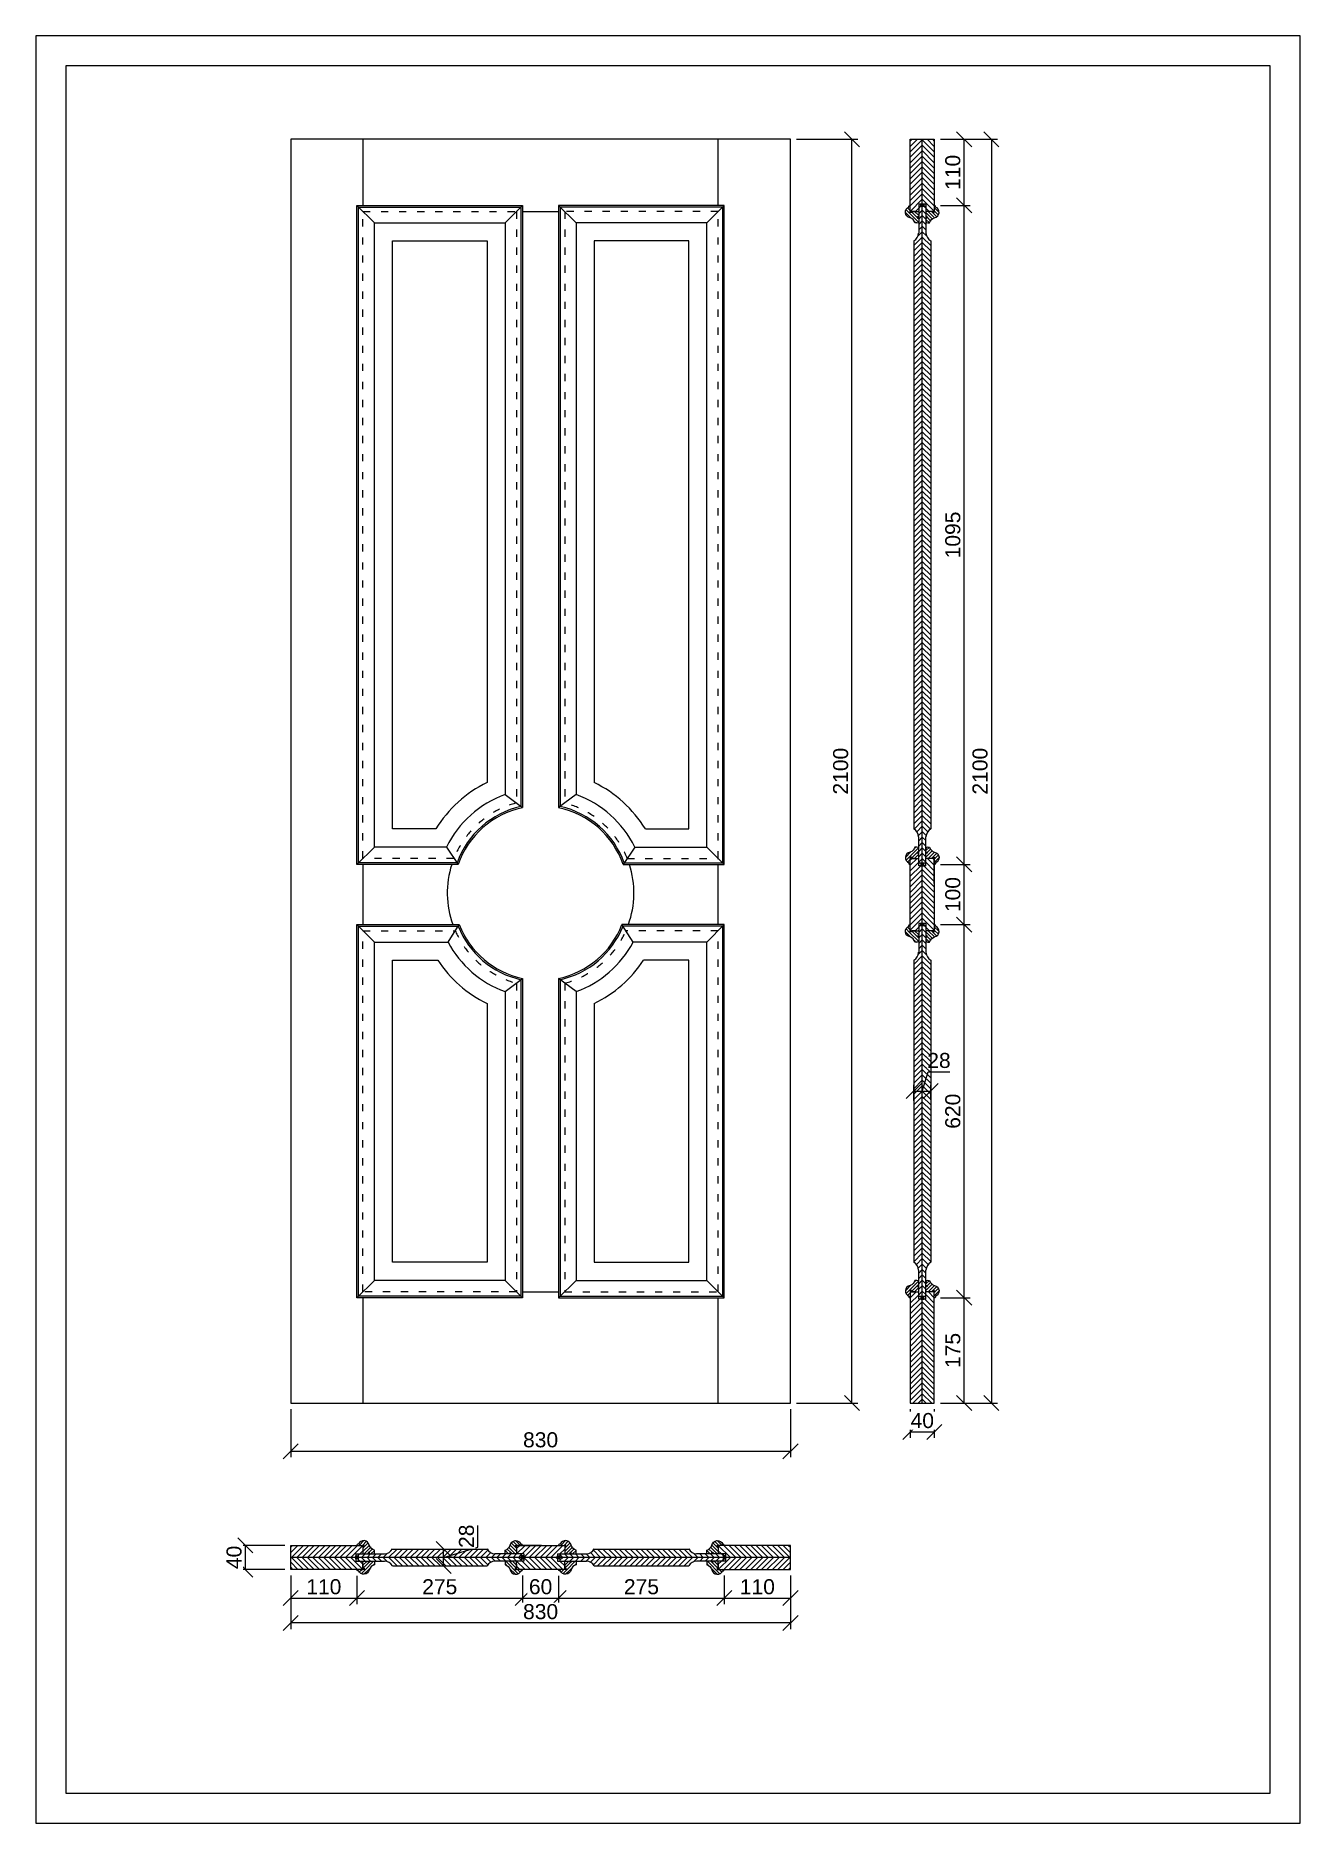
# Model space of a CAD drawing. Header units: millimetres. Extents: x 2167 to 4267, y 396 to 3366.
import ezdxf

# ---------------------------------------------------------------- set-up
doc = ezdxf.new("R2010")
doc.units = ezdxf.units.MM
doc.linetypes.add('ACAD_ISO03W100', pattern=[30, 12, -18])
for name, color, linetype, lineweight in [('图框', 7, 'Continuous', 13), ('填充', 8, 'Continuous', 5), ('标准家私', 4, 'Continuous', 20), ('标注', 2, 'Continuous', 9)]:
    doc.layers.add(name, color=color, linetype=linetype, lineweight=lineweight)
doc.styles.get("Standard").update_dxf_attribs({"font": 'arial.ttf'})
pattern_1 = [(45, (2590.883, 809.8117), (-4.49013, 4.49013), [])]
pattern_2 = [(45, (14039.9775, 3359.032), (-2.80633, 2.80633), [])]
pattern_3 = [(135, (-8363.2118, 3359.032), (2.80633, 2.80633), [])]
pattern_4 = [(135, (-8028.2118, 3359.032), (2.80633, 2.80633), [])]
pattern_5 = [(45, (14374.9775, 3359.032), (-2.80633, 2.80633), [])]
pattern_6 = [(315, (2590.883, 865.79), (-4.49013, -4.49013), [])]
pattern_7 = [(135, (3420.883, 809.8117), (4.49013, 4.49013), [])]
pattern_8 = [(225, (3420.883, 865.79), (4.49013, -4.49013), [])]
pattern_9 = [(315, (3611.834, 3194.239), (4.490128, 4.490128), [])]
pattern_10 = [(315, (6161.054, -8254.8556), (2.80633, 2.80633), [])]
pattern_11 = [(45, (6161.054, 13328.3337), (2.80633, -2.80633), [])]
pattern_12 = [(45, (6161.054, 12608.3337), (2.80633, -2.80633), [])]
pattern_13 = [(315, (6161.054, -9449.8556), (2.80633, 2.80633), [])]
pattern_14 = [(225, (3667.812, 3194.239), (-4.490128, 4.490128), [])]

# ---------------------------------------------------------------- blocks, each defined once
blk = doc.blocks.new('_Oblique')
at = {"color": 0, "linetype": 'ByBlock', "lineweight": -2}
blk.add_line((-0.5, -0.5), (0.5, 0.5), dxfattribs=at)

msp = doc.modelspace()

# ---------------------------------------------------------------- hatches: boundary and pattern name
at = {"layer": '填充'}
h = msp.add_hatch(dxfattribs=at)
h.set_pattern_fill('ANSI31', color=0, scale=2, angle=-90, style=0)
h.set_pattern_definition(pattern_14)
h.paths.add_polyline_path([(3619.8, 3074.2), (3619.8, 3084.2), (3619.8, 3194.2), (3639.8, 3194.2), (3639.8, 3086.2), (3637.3, 3086.2), (3633.8, 3086.2), (3633.8, 3074.2)])
h = msp.add_hatch(dxfattribs=at)
h.set_pattern_fill('ANSI31', color=0, scale=2, angle=-90, style=0)
h.set_pattern_definition(pattern_9)
h.paths.add_polyline_path([(3659.8, 3194.2), (3639.8, 3194.2), (3639.8, 3086.2), (3642.3, 3086.2), (3645.8, 3086.2), (3645.8, 3074.2), (3659.8, 3074.2), (3659.8, 3084.2)])
h = msp.add_hatch(dxfattribs=at)
h.set_pattern_fill('ANSI31', color=0, scale=1.25, angle=-90, style=0)
h.set_pattern_definition(pattern_10)
edge = h.paths.add_edge_path()
edge.add_line((3619.8, 3084.2), (3619.8, 3072.2))
edge.add_line((3619.8, 3072.2), (3621.8, 3072.2))
edge.add_line((3621.8, 3072.2), (3621.8, 3074.2))
edge.add_line((3621.8, 3074.2), (3633.8, 3074.2))
edge.add_line((3633.8, 3074.2), (3633.8, 3065.7))
edge.add_line((3633.8, 3065.7), (3631.8, 3065.7))
edge.add_line((3631.8, 3065.7), (3631.8, 3063.7))
edge.add_line((3631.8, 3063.7), (3633.8, 3063.7))
edge.add_line((3633.8, 3063.7), (3633.8, 3058.2))
edge.add_arc((3630.8, 3058.2), 3, -90, 0, ccw=False)
edge.add_line((3630.8, 3055.2), (3627.7, 3055.2))
edge.add_arc((3615.9, 3052.2), 12.1, 14.7506, 73.4089)
edge.add_arc((3621.2, 3072.9), 9.33, 111.5599, 259.2156, ccw=False)
edge.add_line((3617.7, 3081.6), (3617.7, 3083))
edge.add_arc((3619.4, 3082.5), 1.8, 96.6772, 162.9321, ccw=False)
edge.add_line((3619.2, 3084.2), (3619.8, 3084.2))
h = msp.add_hatch(dxfattribs=at)
h.set_pattern_fill('ANSI31', color=0, scale=2, angle=-90, style=0)
h.set_pattern_definition(pattern_14)
h.paths.add_polyline_path([(3625.8, 2048.2), (3625.8, 3025.2, 0.244963), (3633.8, 3038.2), (3633.8, 3082.2), (3639.8, 3082.2), (3639.8, 1991.2), (3637.3, 1991.2), (3633.8, 1991.2), (3633.8, 2035.2, 0.244963)])
h = msp.add_hatch(dxfattribs=at)
h.set_pattern_fill('ANSI31', color=0, scale=2, angle=-90, style=0)
h.set_pattern_definition(pattern_9)
h.paths.add_polyline_path([(3653.8, 3025.2, -0.282977), (3645.8, 3040.6), (3645.8, 3082.2), (3639.8, 3082.2), (3639.8, 1991.2), (3642.3, 1991.2), (3645.8, 1991.2), (3645.8, 2032.9, -0.282977), (3653.8, 2048.2)])
h = msp.add_hatch(dxfattribs=at)
h.set_pattern_fill('ANSI31', color=0, scale=1.25, angle=-90, style=0)
h.set_pattern_definition(pattern_10)
edge = h.paths.add_edge_path()
edge.add_line((3657.8, 3072.2), (3657.8, 3074.2))
edge.add_line((3657.8, 3074.2), (3645.8, 3074.2))
edge.add_line((3645.8, 3074.2), (3645.8, 3065.7))
edge.add_line((3645.8, 3065.7), (3647.8, 3065.7))
edge.add_line((3647.8, 3065.7), (3647.8, 3063.7))
edge.add_line((3647.8, 3063.7), (3645.8, 3063.7))
edge.add_line((3645.8, 3063.7), (3645.8, 3058.2))
edge.add_arc((3648.8, 3058.2), 3, 180, 270)
edge.add_line((3648.8, 3055.2), (3652, 3055.2))
edge.add_arc((3663.7, 3052.2), 12.1, 106.5911, 165.2494, ccw=False)
edge.add_arc((3658.5, 3072.9), 9.33, -79.2156, 68.4401)
edge.add_line((3661.9, 3081.6), (3661.9, 3083))
edge.add_arc((3660.2, 3082.5), 1.8, 17.0679, 83.3228)
edge.add_line((3660.4, 3084.2), (3659.8, 3084.2))
edge.add_line((3659.8, 3084.2), (3659.8, 3072.2))
edge.add_line((3659.8, 3072.2), (3657.8, 3072.2))
h = msp.add_hatch(dxfattribs=at)
h.set_pattern_fill('ANSI31', color=0, scale=1.25, angle=-90, style=0)
h.set_pattern_definition(pattern_11)
edge = h.paths.add_edge_path()
edge.add_line((3619.8, 1989.2), (3619.8, 2001.2))
edge.add_line((3619.8, 2001.2), (3621.8, 2001.2))
edge.add_line((3621.8, 2001.2), (3621.8, 1999.2))
edge.add_line((3621.8, 1999.2), (3633.8, 1999.2))
edge.add_line((3633.8, 1999.2), (3633.8, 2007.8))
edge.add_line((3633.8, 2007.8), (3631.8, 2007.8))
edge.add_line((3631.8, 2007.8), (3631.8, 2009.8))
edge.add_line((3631.8, 2009.8), (3633.8, 2009.8))
edge.add_line((3633.8, 2009.8), (3633.8, 2015.2))
edge.add_arc((3630.8, 2015.2), 3, 360, 450)
edge.add_line((3630.8, 2018.2), (3627.7, 2018.2))
edge.add_arc((3615.9, 2021.3), 12.1, 286.5911, 345.2494, ccw=False)
edge.add_arc((3621.2, 2000.5), 9.33, 100.7844, 248.4401)
edge.add_line((3617.7, 1991.9), (3617.7, 1990.5))
edge.add_arc((3619.4, 1991), 1.8, 197.0679, 263.3228)
edge.add_line((3619.2, 1989.2), (3619.8, 1989.2))
h = msp.add_hatch(dxfattribs=at)
h.set_pattern_fill('ANSI31', color=0, scale=2, angle=-90, style=0)
h.set_pattern_definition(pattern_14)
h.paths.add_polyline_path([(3619.8, 1879.2), (3619.8, 1889.2), (3619.8, 1999.2), (3633.8, 1999.2), (3633.8, 1987.2), (3639.8, 1987.2), (3639.8, 1891.2), (3637.3, 1891.2), (3633.8, 1891.2), (3633.8, 1879.2)])
h = msp.add_hatch(dxfattribs=at)
h.set_pattern_fill('ANSI31', color=0, scale=2, angle=-90, style=0)
h.set_pattern_definition(pattern_9)
h.paths.add_polyline_path([(3659.8, 1999.2), (3645.8, 1999.2), (3645.8, 1987.2), (3639.8, 1987.2), (3639.8, 1891.2), (3642.3, 1891.2), (3645.8, 1891.2), (3645.8, 1879.2), (3659.8, 1879.2), (3659.8, 1889.2)])
h = msp.add_hatch(dxfattribs=at)
h.set_pattern_fill('ANSI31', color=0, scale=1.25, angle=-90, style=0)
h.set_pattern_definition(pattern_11)
edge = h.paths.add_edge_path()
edge.add_line((3657.8, 2001.2), (3657.8, 1999.2))
edge.add_line((3657.8, 1999.2), (3645.8, 1999.2))
edge.add_line((3645.8, 1999.2), (3645.8, 2007.8))
edge.add_line((3645.8, 2007.8), (3647.8, 2007.8))
edge.add_line((3647.8, 2007.8), (3647.8, 2009.8))
edge.add_line((3647.8, 2009.8), (3645.8, 2009.8))
edge.add_line((3645.8, 2009.8), (3645.8, 2015.2))
edge.add_arc((3648.8, 2015.2), 3, 90, 180, ccw=False)
edge.add_line((3648.8, 2018.2), (3652, 2018.2))
edge.add_arc((3663.7, 2021.3), 12.1, 194.7506, 253.4089)
edge.add_arc((3658.5, 2000.5), 9.33, 291.5599, 439.2156, ccw=False)
edge.add_line((3661.9, 1991.9), (3661.9, 1990.5))
edge.add_arc((3660.2, 1991), 1.8, 276.6772, 342.9321, ccw=False)
edge.add_line((3660.4, 1989.2), (3659.8, 1989.2))
edge.add_line((3659.8, 1989.2), (3659.8, 2001.2))
edge.add_line((3659.8, 2001.2), (3657.8, 2001.2))
h = msp.add_hatch(dxfattribs=at)
h.set_pattern_fill('ANSI31', color=0, scale=1.25, angle=-90, style=0)
h.set_pattern_definition(pattern_13)
edge = h.paths.add_edge_path()
edge.add_line((3619.8, 1889.2), (3619.8, 1877.2))
edge.add_line((3619.8, 1877.2), (3621.8, 1877.2))
edge.add_line((3621.8, 1877.2), (3621.8, 1879.2))
edge.add_line((3621.8, 1879.2), (3633.8, 1879.2))
edge.add_line((3633.8, 1879.2), (3633.8, 1870.7))
edge.add_line((3633.8, 1870.7), (3631.8, 1870.7))
edge.add_line((3631.8, 1870.7), (3631.8, 1868.7))
edge.add_line((3631.8, 1868.7), (3633.8, 1868.7))
edge.add_line((3633.8, 1868.7), (3633.8, 1863.2))
edge.add_arc((3630.8, 1863.2), 3, -90, 0, ccw=False)
edge.add_line((3630.8, 1860.2), (3627.7, 1860.2))
edge.add_arc((3615.9, 1857.2), 12.1, 14.7506, 73.4089)
edge.add_arc((3621.2, 1877.9), 9.33, 111.5599, 259.2156, ccw=False)
edge.add_line((3617.7, 1886.6), (3617.7, 1888))
edge.add_arc((3619.4, 1887.5), 1.8, 96.6772, 162.9321, ccw=False)
edge.add_line((3619.2, 1889.2), (3619.8, 1889.2))
h = msp.add_hatch(dxfattribs=at)
h.set_pattern_fill('ANSI31', color=0, scale=1.25, angle=-90, style=0)
h.set_pattern_definition(pattern_13)
edge = h.paths.add_edge_path()
edge.add_line((3657.8, 1877.2), (3657.8, 1879.2))
edge.add_line((3657.8, 1879.2), (3645.8, 1879.2))
edge.add_line((3645.8, 1879.2), (3645.8, 1870.7))
edge.add_line((3645.8, 1870.7), (3647.8, 1870.7))
edge.add_line((3647.8, 1870.7), (3647.8, 1868.7))
edge.add_line((3647.8, 1868.7), (3645.8, 1868.7))
edge.add_line((3645.8, 1868.7), (3645.8, 1863.2))
edge.add_arc((3648.8, 1863.2), 3, 180, 270)
edge.add_line((3648.8, 1860.2), (3652, 1860.2))
edge.add_arc((3663.7, 1857.2), 12.1, 106.5911, 165.2494, ccw=False)
edge.add_arc((3658.5, 1877.9), 9.33, -79.2156, 68.4401)
edge.add_line((3661.9, 1886.6), (3661.9, 1888))
edge.add_arc((3660.2, 1887.5), 1.8, 17.0679, 83.3228)
edge.add_line((3660.4, 1889.2), (3659.8, 1889.2))
edge.add_line((3659.8, 1889.2), (3659.8, 1877.2))
edge.add_line((3659.8, 1877.2), (3657.8, 1877.2))
h = msp.add_hatch(dxfattribs=at)
h.set_pattern_fill('ANSI31', color=0, scale=1.25, angle=-90, style=0)
h.set_pattern_definition(pattern_12)
edge = h.paths.add_edge_path()
edge.add_line((3619.8, 1269.2), (3619.8, 1281.2))
edge.add_line((3619.8, 1281.2), (3621.8, 1281.2))
edge.add_line((3621.8, 1281.2), (3621.8, 1279.2))
edge.add_line((3621.8, 1279.2), (3633.8, 1279.2))
edge.add_line((3633.8, 1279.2), (3633.8, 1287.8))
edge.add_line((3633.8, 1287.8), (3631.8, 1287.8))
edge.add_line((3631.8, 1287.8), (3631.8, 1289.8))
edge.add_line((3631.8, 1289.8), (3633.8, 1289.8))
edge.add_line((3633.8, 1289.8), (3633.8, 1295.2))
edge.add_arc((3630.8, 1295.2), 3, 360, 450)
edge.add_line((3630.8, 1298.2), (3627.7, 1298.2))
edge.add_arc((3615.9, 1301.3), 12.1, 286.5911, 345.2494, ccw=False)
edge.add_arc((3621.2, 1280.5), 9.33, 100.7844, 248.4401)
edge.add_line((3617.7, 1271.9), (3617.7, 1270.5))
edge.add_arc((3619.4, 1271), 1.8, 197.0679, 263.3228)
edge.add_line((3619.2, 1269.2), (3619.8, 1269.2))
h = msp.add_hatch(dxfattribs=at)
h.set_pattern_fill('ANSI31', color=0, scale=1.25, angle=-90, style=0)
h.set_pattern_definition(pattern_12)
edge = h.paths.add_edge_path()
edge.add_line((3657.8, 1281.2), (3657.8, 1279.2))
edge.add_line((3657.8, 1279.2), (3645.8, 1279.2))
edge.add_line((3645.8, 1279.2), (3645.8, 1287.8))
edge.add_line((3645.8, 1287.8), (3647.8, 1287.8))
edge.add_line((3647.8, 1287.8), (3647.8, 1289.8))
edge.add_line((3647.8, 1289.8), (3645.8, 1289.8))
edge.add_line((3645.8, 1289.8), (3645.8, 1295.2))
edge.add_arc((3648.8, 1295.2), 3, 90, 180, ccw=False)
edge.add_line((3648.8, 1298.2), (3652, 1298.2))
edge.add_arc((3663.7, 1301.3), 12.1, 194.7506, 253.4089)
edge.add_arc((3658.5, 1280.5), 9.33, 291.5599, 439.2156, ccw=False)
edge.add_line((3661.9, 1271.9), (3661.9, 1270.5))
edge.add_arc((3660.2, 1271), 1.8, 276.6772, 342.9321, ccw=False)
edge.add_line((3660.4, 1269.2), (3659.8, 1269.2))
edge.add_line((3659.8, 1269.2), (3659.8, 1281.2))
edge.add_line((3659.8, 1281.2), (3657.8, 1281.2))
h = msp.add_hatch(dxfattribs=at)
h.set_pattern_fill('ANSI31', color=0, scale=1.25, style=0)
h.set_pattern_definition(pattern_2)
edge = h.paths.add_edge_path()
edge.add_line((2712.9, 855.8), (2710.9, 855.8))
edge.add_line((2710.9, 855.8), (2710.9, 843.8))
edge.add_line((2710.9, 843.8), (2719.5, 843.8))
edge.add_line((2719.5, 843.8), (2719.5, 845.8))
edge.add_line((2719.5, 845.8), (2721.5, 845.8))
edge.add_line((2721.5, 845.8), (2721.5, 843.8))
edge.add_line((2721.5, 843.8), (2726.9, 843.8))
edge.add_arc((2726.9, 846.8), 3, 270, 360)
edge.add_line((2729.9, 846.8), (2729.9, 850))
edge.add_arc((2733, 861.7), 12.1, 196.5911, 255.2494, ccw=False)
edge.add_arc((2712.2, 856.5), 9.33, 10.7844, 158.4401)
edge.add_line((2703.5, 859.9), (2702.1, 859.9))
edge.add_arc((2702.7, 858.2), 1.8, 107.0679, 173.3228)
edge.add_line((2700.9, 858.4), (2700.9, 857.8))
edge.add_line((2700.9, 857.8), (2712.9, 857.8))
edge.add_line((2712.9, 857.8), (2712.9, 855.8))
h = msp.add_hatch(dxfattribs=at)
h.set_pattern_fill('ANSI31', color=0, scale=1.25, style=0)
h.set_pattern_definition(pattern_3)
edge = h.paths.add_edge_path()
edge.add_line((2963.9, 855.8), (2965.9, 855.8))
edge.add_line((2965.9, 855.8), (2965.9, 843.8))
edge.add_line((2965.9, 843.8), (2957.3, 843.8))
edge.add_line((2957.3, 843.8), (2957.3, 845.8))
edge.add_line((2957.3, 845.8), (2955.3, 845.8))
edge.add_line((2955.3, 845.8), (2955.3, 843.8))
edge.add_line((2955.3, 843.8), (2949.9, 843.8))
edge.add_arc((2949.9, 846.8), 3, 180, 270, ccw=False)
edge.add_line((2946.9, 846.8), (2946.9, 850))
edge.add_arc((2943.8, 861.7), 12.1, 284.7506, 343.4089)
edge.add_arc((2964.6, 856.5), 9.33, 381.5599, 529.2156, ccw=False)
edge.add_line((2973.3, 859.9), (2974.6, 859.9))
edge.add_arc((2974.1, 858.2), 1.8, 366.6772, 432.9321, ccw=False)
edge.add_line((2975.9, 858.4), (2975.9, 857.8))
edge.add_line((2975.9, 857.8), (2963.9, 857.8))
edge.add_line((2963.9, 857.8), (2963.9, 855.8))
h = msp.add_hatch(dxfattribs=at)
h.set_pattern_fill('ANSI31', color=0, scale=1.25, style=0)
h.set_pattern_definition(pattern_5)
edge = h.paths.add_edge_path()
edge.add_line((3047.9, 855.8), (3045.9, 855.8))
edge.add_line((3045.9, 855.8), (3045.9, 843.8))
edge.add_line((3045.9, 843.8), (3054.5, 843.8))
edge.add_line((3054.5, 843.8), (3054.5, 845.8))
edge.add_line((3054.5, 845.8), (3056.5, 845.8))
edge.add_line((3056.5, 845.8), (3056.5, 843.8))
edge.add_line((3056.5, 843.8), (3061.9, 843.8))
edge.add_arc((3061.9, 846.8), 3, 270, 360)
edge.add_line((3064.9, 846.8), (3064.9, 850))
edge.add_arc((3068, 861.7), 12.1, 196.5911, 255.2494, ccw=False)
edge.add_arc((3047.2, 856.5), 9.33, 10.7844, 158.4401)
edge.add_line((3038.5, 859.9), (3037.1, 859.9))
edge.add_arc((3037.7, 858.2), 1.8, 107.0679, 173.3228)
edge.add_line((3035.9, 858.4), (3035.9, 857.8))
edge.add_line((3035.9, 857.8), (3047.9, 857.8))
edge.add_line((3047.9, 857.8), (3047.9, 855.8))
h = msp.add_hatch(dxfattribs=at)
h.set_pattern_fill('ANSI31', color=0, scale=1.25, style=0)
h.set_pattern_definition(pattern_4)
edge = h.paths.add_edge_path()
edge.add_line((3298.9, 855.8), (3300.9, 855.8))
edge.add_line((3300.9, 855.8), (3300.9, 843.8))
edge.add_line((3300.9, 843.8), (3292.3, 843.8))
edge.add_line((3292.3, 843.8), (3292.3, 845.8))
edge.add_line((3292.3, 845.8), (3290.3, 845.8))
edge.add_line((3290.3, 845.8), (3290.3, 843.8))
edge.add_line((3290.3, 843.8), (3284.9, 843.8))
edge.add_arc((3284.9, 846.8), 3, 180, 270, ccw=False)
edge.add_line((3281.9, 846.8), (3281.9, 850))
edge.add_arc((3278.8, 861.7), 12.1, 284.7506, 343.4089)
edge.add_arc((3299.6, 856.5), 9.33, 381.5599, 529.2156, ccw=False)
edge.add_line((3308.3, 859.9), (3309.6, 859.9))
edge.add_arc((3309.1, 858.2), 1.8, 366.6772, 432.9321, ccw=False)
edge.add_line((3310.9, 858.4), (3310.9, 857.8))
edge.add_line((3310.9, 857.8), (3298.9, 857.8))
edge.add_line((3298.9, 857.8), (3298.9, 855.8))
h = msp.add_hatch(dxfattribs=at)
h.set_pattern_fill('ANSI31', color=0, scale=2, style=0)
h.set_pattern_definition(pattern_1)
h.paths.add_polyline_path([(2590.9, 857.8), (2590.9, 837.8), (2698.9, 837.8), (2698.9, 840.3), (2698.9, 843.8), (2710.9, 843.8), (2710.9, 857.8), (2700.9, 857.8)])
h = msp.add_hatch(dxfattribs=at)
h.set_pattern_fill('ANSI31', color=0, scale=1.25, style=0)
h.set_pattern_definition(pattern_2)
edge = h.paths.add_edge_path()
edge.add_line((2700.9, 817.8), (2712.9, 817.8))
edge.add_line((2712.9, 817.8), (2712.9, 819.8))
edge.add_line((2712.9, 819.8), (2710.9, 819.8))
edge.add_line((2710.9, 819.8), (2710.9, 831.8))
edge.add_line((2710.9, 831.8), (2719.5, 831.8))
edge.add_line((2719.5, 831.8), (2719.5, 829.8))
edge.add_line((2719.5, 829.8), (2721.5, 829.8))
edge.add_line((2721.5, 829.8), (2721.5, 831.8))
edge.add_line((2721.5, 831.8), (2726.9, 831.8))
edge.add_arc((2726.9, 828.8), 3, 0, 90, ccw=False)
edge.add_line((2729.9, 828.8), (2729.9, 825.6))
edge.add_arc((2733, 813.9), 12.1, 104.7506, 163.4089)
edge.add_arc((2712.2, 819.1), 9.33, 201.5599, 349.2156, ccw=False)
edge.add_line((2703.5, 815.7), (2702.1, 815.7))
edge.add_arc((2702.7, 817.4), 1.8, 186.6772, 252.9321, ccw=False)
edge.add_line((2700.9, 817.2), (2700.9, 817.8))
h = msp.add_hatch(dxfattribs=at)
h.set_pattern_fill('ANSI31', color=0, scale=2, style=0)
h.set_pattern_definition(pattern_1)
h.paths.add_polyline_path([(3033.9, 837.8), (3033.9, 840.3), (3033.9, 843.8), (3045.9, 843.8), (3045.9, 857.8), (3035.9, 857.8), (2965.9, 857.8), (2965.9, 843.8), (2977.9, 843.8), (2977.9, 837.8)])
h = msp.add_hatch(dxfattribs=at)
h.set_pattern_fill('ANSI31', color=0, scale=2, style=0)
h.set_pattern_definition(pattern_7)
h.paths.add_polyline_path([(3037.9, 840.3), (3037.9, 843.8), (3081.9, 843.8, 0.244963), (3094.9, 851.8), (3251.9, 851.8, 0.244963), (3264.9, 843.8), (3308.9, 843.8), (3308.9, 837.8), (3037.9, 837.8)])
h = msp.add_hatch(dxfattribs=at)
h.set_pattern_fill('ANSI31', color=0, scale=2, style=0)
h.set_pattern_definition(pattern_8)
h.paths.add_polyline_path([(3037.9, 835.3), (3037.9, 831.8), (3081.9, 831.8, -0.244963), (3094.9, 823.8), (3251.9, 823.8, -0.244963), (3264.9, 831.8), (3308.9, 831.8), (3308.9, 837.8), (3037.9, 837.8)])
h = msp.add_hatch(dxfattribs=at)
h.set_pattern_fill('ANSI31', color=0, scale=1.25, style=0)
h.set_pattern_definition(pattern_4)
edge = h.paths.add_edge_path()
edge.add_line((3310.9, 817.8), (3298.9, 817.8))
edge.add_line((3298.9, 817.8), (3298.9, 819.8))
edge.add_line((3298.9, 819.8), (3300.9, 819.8))
edge.add_line((3300.9, 819.8), (3300.9, 831.8))
edge.add_line((3300.9, 831.8), (3292.3, 831.8))
edge.add_line((3292.3, 831.8), (3292.3, 829.8))
edge.add_line((3292.3, 829.8), (3290.3, 829.8))
edge.add_line((3290.3, 829.8), (3290.3, 831.8))
edge.add_line((3290.3, 831.8), (3284.9, 831.8))
edge.add_arc((3284.9, 828.8), 3, 450, 540)
edge.add_line((3281.9, 828.8), (3281.9, 825.6))
edge.add_arc((3278.8, 813.9), 12.1, 376.5911, 435.2494, ccw=False)
edge.add_arc((3299.6, 819.1), 9.33, 190.7844, 338.4401)
edge.add_line((3308.3, 815.7), (3309.6, 815.7))
edge.add_arc((3309.1, 817.4), 1.8, 287.0679, 353.3228)
edge.add_line((3310.9, 817.2), (3310.9, 817.8))
h = msp.add_hatch(dxfattribs=at)
h.set_pattern_fill('ANSI31', color=0, scale=2, style=0)
h.set_pattern_definition(pattern_7)
h.paths.add_polyline_path([(3300.9, 857.8), (3310.9, 857.8), (3420.9, 857.8), (3420.9, 837.8), (3312.9, 837.8), (3312.9, 840.3), (3312.9, 843.8), (3300.9, 843.8)])
at = {"layer": '标准家私'}
for points in [[(3642.3, 3082.2), (3642.3, 3086.2), (3637.3, 3086.2), (3637.3, 3082.2)], [(3642.3, 1991.2), (3642.3, 1987.2), (3637.3, 1987.2), (3637.3, 1991.2)], [(3642.3, 1887.2), (3642.3, 1891.2), (3637.3, 1891.2), (3637.3, 1887.2)], [(3642.3, 1271.2), (3642.3, 1267.2), (3637.3, 1267.2), (3637.3, 1271.2)], [(2702.9, 840.3), (2698.9, 840.3), (2698.9, 835.3), (2702.9, 835.3)], [(2973.9, 840.3), (2977.9, 840.3), (2977.9, 835.3), (2973.9, 835.3)], [(3037.9, 840.3), (3033.9, 840.3), (3033.9, 835.3), (3037.9, 835.3)], [(3308.9, 840.3), (3312.9, 840.3), (3312.9, 835.3), (3308.9, 835.3)]]:
    msp.add_hatch(color=0, dxfattribs=at).paths.add_polyline_path(points)

# ---------------------------------------------------------------- linework, layer by layer
at = {"layer": '填充', "color": 0}
for p, q in [((2710.9, 3194.2), (2710.9, 3084.2)), ((3300.9, 3084.2), (3300.9, 3194.2)), ((2729.9, 3055.2), (2700.9, 3084.2)), ((2703.5, 1991.9), (2703.5, 3081.6)), ((2703.5, 3081.6), (2973.3, 3081.6)), ((2946.9, 3055.2), (2975.9, 3084.2)), ((2973.3, 3081.6), (2973.3, 2085.7)), ((2975.9, 3074.2), (3035.9, 3074.2)), ((3064.9, 3055.2), (3035.9, 3084.2)), ((3308.3, 3081.6), (3038.5, 3081.6)), ((3038.5, 3081.6), (3038.5, 2085.7)), ((3281.9, 3055.2), (3310.9, 3084.2)), ((3308.3, 1991.9), (3308.3, 3081.6)), ((2946.9, 2105.4), (2975.9, 2083.6)), ((3064.9, 2105.4), (3035.9, 2083.6)), ((2729.9, 2018.2), (2700.9, 1989.2)), ((2867, 1991.9), (2703.5, 1991.9)), ((2849.6, 2018.2), (2868.9, 1989.2)), ((3162.2, 2018.2), (3142.9, 1989.2)), ((3144.7, 1991.9), (3308.3, 1991.9)), ((3281.9, 2018.2), (3310.9, 1989.2)), ((2710.9, 1989.2), (2710.9, 1889.2)), ((3300.9, 1889.2), (3300.9, 1989.2)), ((2729.9, 1860.2), (2700.9, 1889.2)), ((2703.5, 1271.9), (2703.5, 1886.6)), ((2703.5, 1886.6), (2868.9, 1886.6)), ((2852.2, 1860.2), (2870.7, 1889.2)), ((3159.6, 1860.2), (3141, 1889.2)), ((3308.3, 1886.6), (3142.8, 1886.6)), ((3281.9, 1860.2), (3310.9, 1889.2)), ((3308.3, 1271.9), (3308.3, 1886.6)), ((2946.9, 1778), (2975.9, 1799.9)), ((2973.3, 1797.8), (2973.3, 1271.9)), ((3064.9, 1778), (3035.9, 1799.9)), ((3038.5, 1797.8), (3038.5, 1271.9)), ((2729.9, 1298.2), (2700.9, 1269.2)), ((2975.9, 1269.2), (2946.9, 1298.2)), ((2975.9, 1279.2), (3035.9, 1279.2)), ((3035.9, 1269.2), (3064.9, 1298.2)), ((3281.9, 1298.2), (3310.9, 1269.2)), ((2973.3, 1271.9), (2703.5, 1271.9)), ((2710.9, 1269.2), (2710.9, 1094.2)), ((3038.5, 1271.9), (3308.3, 1271.9)), ((3300.9, 1094.2), (3300.9, 1269.2))]:
    msp.add_line(p, q, dxfattribs=at)
for radius, start, end in [(147.6, 102.7696, 160.1493), (147.6, 19.8507, 77.2304), (155, 162.1545, 199.7983), (155, 340.2017, 17.8455), (147.6, 201.9278, 257.2304), (147.6, 282.7696, 338.0722)]:
    msp.add_arc((3005.9, 1941.7), radius, start, end, dxfattribs=at)
at = {"layer": '标准家私', "color": 0}
for p, q in [((3420.9, 3194.2), (2590.9, 3194.2)), ((2590.9, 3194.2), (2590.9, 1094.2)), ((3420.9, 1094.2), (3420.9, 3194.2)), ((3619.8, 3074.2), (3619.8, 3194.2)), ((3619.8, 3194.2), (3659.8, 3194.2)), ((3639.8, 3086.2), (3639.8, 3194.2)), ((3659.8, 3194.2), (3659.8, 3074.2)), ((3659.8, 3115.9), (3659.8, 3081.2)), ((2700.9, 1989.2), (2700.9, 3084.2)), ((2700.9, 3084.2), (2975.9, 3084.2)), ((2975.9, 3084.2), (2975.9, 2083.6)), ((3310.9, 3084.2), (3035.9, 3084.2)), ((3035.9, 3084.2), (3035.9, 2083.6)), ((3310.9, 1989.2), (3310.9, 3084.2)), ((3619.8, 3074.2), (3628.8, 3074.2)), ((3619.8, 3074.2), (3628.8, 3074.2)), ((3619.8, 3074.2), (3628.8, 3074.2)), ((3619.8, 3074.2), (3633.8, 3074.2)), ((3628.8, 3074.2), (3621.8, 3074.2)), ((3621.8, 3074.2), (3628.8, 3074.2)), ((3621.8, 3074.2), (3628.8, 3074.2)), ((3645.8, 3086.2), (3633.8, 3086.2)), ((3633.8, 3086.2), (3633.8, 3038.2)), ((3645.8, 3082.2), (3633.8, 3082.2)), ((3639.8, 1991.2), (3639.8, 3082.2)), ((3645.8, 3086.2), (3645.8, 3038.2)), ((3659.8, 3074.2), (3645.8, 3074.2)), ((3659.8, 3074.2), (3645.8, 3074.2)), ((3645.8, 3074.2), (3645.8, 3058.2)), ((3659.8, 3084.2), (3659.8, 3074.2)), ((2729.9, 2018.2), (2729.9, 3055.2)), ((2729.9, 3055.2), (2946.9, 3055.2)), ((2946.9, 3055.2), (2946.9, 2105.4)), ((3281.9, 3055.2), (3064.9, 3055.2)), ((3064.9, 3055.2), (3064.9, 2105.4)), ((3281.9, 2018.2), (3281.9, 3055.2)), ((2759.9, 2048.2), (2759.9, 3025.2)), ((2759.9, 3025.2), (2916.9, 3025.2)), ((2916.9, 3025.2), (2916.9, 2125.3)), ((3251.9, 3025.2), (3094.9, 3025.2)), ((3094.9, 3025.2), (3094.9, 2125.3)), ((3251.9, 2048.2), (3251.9, 3025.2)), ((3625.8, 3025.2), (3625.8, 2048.2)), ((3653.8, 3025.2), (3653.8, 2048.2)), ((2831.9, 2048.2), (2759.9, 2048.2)), ((3179.9, 2048.2), (3251.9, 2048.2)), ((3633.8, 1987.2), (3633.8, 2035.2)), ((3645.8, 1987.2), (3645.8, 2035.2)), ((2849.6, 2018.2), (2729.9, 2018.2)), ((3162.2, 2018.2), (3281.9, 2018.2)), ((3619.8, 1999.2), (3628.8, 1999.2)), ((3619.8, 1999.2), (3628.8, 1999.2)), ((3619.8, 1999.2), (3628.8, 1999.2)), ((3619.8, 1999.2), (3633.8, 1999.2)), ((3619.8, 1879.2), (3619.8, 1999.2)), ((3628.8, 1999.2), (3621.8, 1999.2)), ((3621.8, 1999.2), (3628.8, 1999.2)), ((3621.8, 1999.2), (3628.8, 1999.2)), ((3645.8, 1991.2), (3633.8, 1991.2)), ((3645.8, 1999.2), (3645.8, 2015.2)), ((3659.8, 1999.2), (3645.8, 1999.2)), ((3659.8, 1999.2), (3645.8, 1999.2)), ((3659.8, 1989.2), (3659.8, 1999.2)), ((3659.8, 1999.2), (3659.8, 1879.2)), ((3659.8, 1957.6), (3659.8, 1992.2)), ((2868.9, 1989.2), (2700.9, 1989.2)), ((3142.9, 1989.2), (3310.9, 1989.2)), ((3645.8, 1987.2), (3633.8, 1987.2)), ((3639.8, 1891.2), (3639.8, 1987.2)), ((3659.8, 1960.9), (3659.8, 1886.2)), ((2700.9, 1269.2), (2700.9, 1889.2)), ((2700.9, 1889.2), (2870.7, 1889.2)), ((3310.9, 1889.2), (3141, 1889.2)), ((3310.9, 1269.2), (3310.9, 1889.2)), ((3619.8, 1879.2), (3628.8, 1879.2)), ((3619.8, 1879.2), (3628.8, 1879.2)), ((3619.8, 1879.2), (3628.8, 1879.2)), ((3619.8, 1879.2), (3633.8, 1879.2)), ((3628.8, 1879.2), (3621.8, 1879.2)), ((3621.8, 1879.2), (3628.8, 1879.2)), ((3621.8, 1879.2), (3628.8, 1879.2)), ((3645.8, 1891.2), (3633.8, 1891.2)), ((3633.8, 1891.2), (3633.8, 1843.2)), ((3645.8, 1887.2), (3633.8, 1887.2)), ((3645.8, 1891.2), (3645.8, 1843.2)), ((3659.8, 1879.2), (3645.8, 1879.2)), ((3659.8, 1879.2), (3645.8, 1879.2)), ((3645.8, 1879.2), (3645.8, 1863.2)), ((3659.8, 1889.2), (3659.8, 1879.2)), ((2729.9, 1298.2), (2729.9, 1860.2)), ((2729.9, 1860.2), (2852.2, 1860.2)), ((3281.9, 1860.2), (3159.6, 1860.2)), ((3281.9, 1298.2), (3281.9, 1860.2)), ((2759.9, 1328.2), (2759.9, 1830.2)), ((2759.9, 1830.2), (2835.1, 1830.2)), ((3251.9, 1830.2), (3176.7, 1830.2)), ((3251.9, 1328.2), (3251.9, 1830.2)), ((3625.8, 1830.2), (3625.8, 1328.2)), ((2975.9, 1799.9), (2975.9, 1269.2)), ((3035.9, 1799.9), (3035.9, 1269.2)), ((2916.9, 1758.2), (2916.9, 1328.2)), ((2946.9, 1778), (2946.9, 1298.2)), ((3064.9, 1778), (3064.9, 1298.2)), ((3094.9, 1758.2), (3094.9, 1328.2)), ((2916.9, 1328.2), (2759.9, 1328.2)), ((3094.9, 1328.2), (3251.9, 1328.2)), ((3633.8, 1267.2), (3633.8, 1315.2)), ((3645.8, 1267.2), (3645.8, 1315.2)), ((2946.9, 1298.2), (2729.9, 1298.2)), ((3064.9, 1298.2), (3281.9, 1298.2)), ((3619.8, 1279.2), (3628.8, 1279.2)), ((3619.8, 1279.2), (3628.8, 1279.2)), ((3619.8, 1279.2), (3628.8, 1279.2)), ((3619.8, 1279.2), (3633.8, 1279.2)), ((3628.8, 1279.2), (3621.8, 1279.2)), ((3621.8, 1279.2), (3628.8, 1279.2)), ((3621.8, 1279.2), (3628.8, 1279.2)), ((3645.8, 1279.2), (3645.8, 1295.2)), ((3659.8, 1279.2), (3645.8, 1279.2)), ((3659.8, 1279.2), (3645.8, 1279.2)), ((3659.8, 1269.2), (3659.8, 1279.2)), ((2975.9, 1269.2), (2700.9, 1269.2)), ((3035.9, 1269.2), (3310.9, 1269.2)), ((3645.8, 1271.2), (3633.8, 1271.2)), ((3645.8, 1267.2), (3633.8, 1267.2)), ((3659.8, 1237.6), (3659.8, 1272.2)), ((2590.9, 1094.2), (3420.9, 1094.2)), ((2590.9, 857.8), (2710.9, 857.8)), ((2590.9, 817.8), (2590.9, 857.8)), ((2698.9, 837.8), (2590.9, 837.8)), ((2669.2, 857.8), (2703.9, 857.8)), ((2698.9, 843.8), (2698.9, 831.8)), ((2698.9, 843.8), (2746.9, 843.8)), ((2698.9, 831.8), (2746.9, 831.8)), ((2700.9, 857.8), (2710.9, 857.8)), ((2702.9, 843.8), (2702.9, 831.8)), ((2710.9, 857.8), (2710.9, 843.8)), ((2710.9, 857.8), (2710.9, 843.8)), ((2710.9, 843.8), (2726.9, 843.8)), ((2710.9, 817.8), (2710.9, 831.8)), ((2977.9, 843.8), (2929.9, 843.8)), ((2977.9, 831.8), (2929.9, 831.8)), ((2965.9, 843.8), (2949.9, 843.8)), ((2965.9, 857.8), (2965.9, 843.8)), ((2975.9, 857.8), (2965.9, 857.8)), ((2965.9, 857.8), (2965.9, 843.8)), ((2965.9, 857.8), (3045.9, 857.8)), ((2965.9, 817.8), (2965.9, 831.8)), ((3007.5, 857.8), (2972.9, 857.8)), ((2973.9, 843.8), (2973.9, 831.8)), ((2977.9, 843.8), (2977.9, 831.8)), ((3033.9, 837.8), (2977.9, 837.8)), ((3004.2, 857.8), (3038.9, 857.8)), ((3033.9, 843.8), (3033.9, 831.8)), ((3033.9, 843.8), (3081.9, 843.8)), ((3033.9, 831.8), (3081.9, 831.8)), ((3035.9, 857.8), (3045.9, 857.8)), ((3037.9, 843.8), (3037.9, 831.8)), ((3308.9, 837.8), (3037.9, 837.8)), ((3045.9, 857.8), (3045.9, 843.8)), ((3045.9, 857.8), (3045.9, 843.8)), ((3045.9, 843.8), (3061.9, 843.8)), ((3045.9, 817.8), (3045.9, 831.8)), ((3094.9, 851.8), (3251.9, 851.8)), ((3312.9, 843.8), (3264.9, 843.8)), ((3312.9, 831.8), (3264.9, 831.8)), ((3300.9, 843.8), (3284.9, 843.8)), ((3420.9, 857.8), (3300.9, 857.8)), ((3300.9, 857.8), (3300.9, 843.8)), ((3310.9, 857.8), (3300.9, 857.8)), ((3300.9, 857.8), (3300.9, 843.8)), ((3300.9, 817.8), (3300.9, 831.8)), ((3342.5, 857.8), (3307.9, 857.8)), ((3308.9, 843.8), (3308.9, 831.8)), ((3312.9, 843.8), (3312.9, 831.8)), ((3420.9, 837.8), (3312.9, 837.8)), ((3420.9, 817.8), (3420.9, 857.8)), ((2710.9, 826.8), (2710.9, 819.8)), ((2710.9, 819.8), (2710.9, 826.8)), ((2710.9, 817.8), (2710.9, 826.8)), ((2710.9, 817.8), (2710.9, 826.8)), ((2710.9, 817.8), (2710.9, 826.8)), ((2710.9, 819.8), (2710.9, 826.8)), ((2759.9, 823.8), (2916.9, 823.8)), ((2965.9, 826.8), (2965.9, 819.8)), ((2965.9, 819.8), (2965.9, 826.8)), ((2965.9, 817.8), (2965.9, 826.8)), ((2965.9, 817.8), (2965.9, 826.8)), ((2965.9, 817.8), (2965.9, 826.8)), ((2965.9, 819.8), (2965.9, 826.8)), ((3045.9, 826.8), (3045.9, 819.8)), ((3045.9, 819.8), (3045.9, 826.8)), ((3045.9, 817.8), (3045.9, 826.8)), ((3045.9, 817.8), (3045.9, 826.8)), ((3045.9, 817.8), (3045.9, 826.8)), ((3045.9, 819.8), (3045.9, 826.8)), ((3094.9, 823.8), (3251.9, 823.8)), ((3300.9, 826.8), (3300.9, 819.8)), ((3300.9, 819.8), (3300.9, 826.8)), ((3300.9, 817.8), (3300.9, 826.8)), ((3300.9, 817.8), (3300.9, 826.8)), ((3300.9, 817.8), (3300.9, 826.8)), ((3300.9, 819.8), (3300.9, 826.8))]:
    msp.add_line(p, q, dxfattribs=at)
at = {"layer": '标准家私', "color": 0, "linetype": 'ACAD_ISO03W100'}
for p, q in [((2710.9, 1999.2), (2710.9, 3074.2)), ((2710.9, 3074.2), (2965.9, 3074.2)), ((2965.9, 3074.2), (2965.9, 2091.5)), ((3300.9, 3074.2), (3045.9, 3074.2)), ((3045.9, 3074.2), (3045.9, 2091.5)), ((3300.9, 1999.2), (3300.9, 3074.2)), ((2861.9, 1999.2), (2710.9, 1999.2)), ((3149.8, 1999.2), (3300.9, 1999.2)), ((2710.9, 1279.2), (2710.9, 1879.2)), ((2710.9, 1879.2), (2864, 1879.2)), ((3300.9, 1879.2), (3147.7, 1879.2)), ((3300.9, 1279.2), (3300.9, 1879.2)), ((2965.9, 1792), (2965.9, 1279.2)), ((3045.9, 1792), (3045.9, 1279.2)), ((2965.9, 1279.2), (2710.9, 1279.2)), ((3045.9, 1279.2), (3300.9, 1279.2))]:
    msp.add_line(p, q, dxfattribs=at)
at = {"layer": '标准家私', "color": 0}
for points in [[(3630.8, 3055.2), (3627.7, 3055.2, 0.261685), (3619.4, 3063.8, -0.751202), (3617.7, 3081.6), (3617.7, 3083, -0.297424), (3619.2, 3084.2), (3619.8, 3084.2)], [(3648.8, 3055.2), (3652, 3055.2, -0.261685), (3660.2, 3063.8, 0.751202), (3661.9, 3081.6), (3661.9, 3083, 0.297424), (3660.4, 3084.2), (3659.8, 3084.2)], [(3630.8, 2018.2), (3627.7, 2018.2, -0.261685), (3619.4, 2009.7, 0.751202), (3617.7, 1991.9), (3617.7, 1990.5, 0.297424), (3619.2, 1989.2), (3619.8, 1989.2)], [(3648.8, 2018.2), (3652, 2018.2, 0.261685), (3660.2, 2009.7, -0.751202), (3661.9, 1991.9), (3661.9, 1990.5, -0.297424), (3660.4, 1989.2), (3659.8, 1989.2)], [(3630.8, 1860.2), (3627.7, 1860.2, 0.261685), (3619.4, 1868.8, -0.751202), (3617.7, 1886.6), (3617.7, 1888, -0.297424), (3619.2, 1889.2), (3619.8, 1889.2)], [(3648.8, 1860.2), (3652, 1860.2, -0.261685), (3660.2, 1868.8, 0.751202), (3661.9, 1886.6), (3661.9, 1888, 0.297424), (3660.4, 1889.2), (3659.8, 1889.2)], [(3630.8, 1298.2), (3627.7, 1298.2, -0.261685), (3619.4, 1289.7, 0.751202), (3617.7, 1271.9), (3617.7, 1270.5, 0.297424), (3619.2, 1269.2), (3619.8, 1269.2)], [(3648.8, 1298.2), (3652, 1298.2, 0.261685), (3660.2, 1289.7, -0.751202), (3661.9, 1271.9), (3661.9, 1270.5, -0.297424), (3660.4, 1269.2), (3659.8, 1269.2)], [(2729.9, 843.8), (2729.9, 850, -0.261685), (2721.4, 858.2, 0.751202), (2703.5, 859.9), (2702.1, 859.9, 0.297424), (2700.9, 858.4), (2700.9, 857.8)], [(2946.9, 843.8), (2946.9, 850, 0.261685), (2955.4, 858.2, -0.751202), (2973.3, 859.9), (2974.6, 859.9, -0.297424), (2975.9, 858.4), (2975.9, 857.8)], [(3064.9, 843.8), (3064.9, 850, -0.261685), (3056.4, 858.2, 0.751202), (3038.5, 859.9), (3037.1, 859.9, 0.297424), (3035.9, 858.4), (3035.9, 857.8)], [(3281.9, 843.8), (3281.9, 850, 0.261685), (3290.4, 858.2, -0.751202), (3308.3, 859.9), (3309.6, 859.9, -0.297424), (3310.9, 858.4), (3310.9, 857.8)], [(2729.9, 831.8), (2729.9, 825.6, 0.261685), (2721.4, 817.4, -0.751202), (2703.5, 815.7), (2702.1, 815.7, -0.297424), (2700.9, 817.2), (2700.9, 817.8)], [(3281.9, 831.8), (3281.9, 825.6, -0.261685), (3290.4, 817.4, 0.751202), (3308.3, 815.7), (3309.6, 815.7, 0.297424), (3310.9, 817.2), (3310.9, 817.8)]]:
    msp.add_lwpolyline(points, format="xyb", dxfattribs=at)
for points in [[(3621.8, 3074.2), (3621.8, 3072.2), (3619.8, 3072.2), (3619.8, 3074.2)], [(3657.8, 3074.2), (3657.8, 3072.2), (3659.8, 3072.2), (3659.8, 3074.2)], [(3621.8, 1999.2), (3621.8, 2001.2), (3619.8, 2001.2), (3619.8, 1999.2)], [(3657.8, 1999.2), (3657.8, 2001.2), (3659.8, 2001.2), (3659.8, 1999.2)], [(3621.8, 1879.2), (3621.8, 1877.2), (3619.8, 1877.2), (3619.8, 1879.2)], [(3657.8, 1879.2), (3657.8, 1877.2), (3659.8, 1877.2), (3659.8, 1879.2)], [(3621.8, 1279.2), (3621.8, 1281.2), (3619.8, 1281.2), (3619.8, 1279.2)], [(3657.8, 1279.2), (3657.8, 1281.2), (3659.8, 1281.2), (3659.8, 1279.2)], [(2710.9, 855.8), (2712.9, 855.8), (2712.9, 857.8), (2710.9, 857.8)], [(2965.9, 855.8), (2963.9, 855.8), (2963.9, 857.8), (2965.9, 857.8)], [(3045.9, 855.8), (3047.9, 855.8), (3047.9, 857.8), (3045.9, 857.8)], [(3300.9, 855.8), (3298.9, 855.8), (3298.9, 857.8), (3300.9, 857.8)], [(2710.9, 819.8), (2712.9, 819.8), (2712.9, 817.8), (2710.9, 817.8)], [(2965.9, 819.8), (2963.9, 819.8), (2963.9, 817.8), (2965.9, 817.8)], [(3045.9, 819.8), (3047.9, 819.8), (3047.9, 817.8), (3045.9, 817.8)], [(3300.9, 819.8), (3298.9, 819.8), (3298.9, 817.8), (3300.9, 817.8)]]:
    msp.add_lwpolyline(points, dxfattribs=at)
for points in [[(3633.8, 3065.7), (3633.8, 3063.7), (3631.8, 3063.7), (3631.8, 3065.7)], [(3642.3, 3086.2), (3642.3, 3082.2), (3637.3, 3082.2), (3637.3, 3086.2)], [(3645.8, 3065.7), (3645.8, 3063.7), (3647.8, 3063.7), (3647.8, 3065.7)], [(3633.8, 2007.8), (3633.8, 2009.8), (3631.8, 2009.8), (3631.8, 2007.8)], [(3642.3, 1987.2), (3642.3, 1991.2), (3637.3, 1991.2), (3637.3, 1987.2)], [(3645.8, 2007.8), (3645.8, 2009.8), (3647.8, 2009.8), (3647.8, 2007.8)], [(3642.3, 1891.2), (3642.3, 1887.2), (3637.3, 1887.2), (3637.3, 1891.2)], [(3633.8, 1870.7), (3633.8, 1868.7), (3631.8, 1868.7), (3631.8, 1870.7)], [(3645.8, 1870.7), (3645.8, 1868.7), (3647.8, 1868.7), (3647.8, 1870.7)], [(3633.8, 1287.8), (3633.8, 1289.8), (3631.8, 1289.8), (3631.8, 1287.8)], [(3645.8, 1287.8), (3645.8, 1289.8), (3647.8, 1289.8), (3647.8, 1287.8)], [(3642.3, 1267.2), (3642.3, 1271.2), (3637.3, 1271.2), (3637.3, 1267.2)], [(2698.9, 840.3), (2702.9, 840.3), (2702.9, 835.3), (2698.9, 835.3)], [(2719.5, 843.8), (2721.5, 843.8), (2721.5, 845.8), (2719.5, 845.8)], [(2719.5, 831.8), (2721.5, 831.8), (2721.5, 829.8), (2719.5, 829.8)], [(2957.3, 843.8), (2955.3, 843.8), (2955.3, 845.8), (2957.3, 845.8)], [(2957.3, 831.8), (2955.3, 831.8), (2955.3, 829.8), (2957.3, 829.8)], [(2977.9, 840.3), (2973.9, 840.3), (2973.9, 835.3), (2977.9, 835.3)], [(3033.9, 840.3), (3037.9, 840.3), (3037.9, 835.3), (3033.9, 835.3)], [(3054.5, 843.8), (3056.5, 843.8), (3056.5, 845.8), (3054.5, 845.8)], [(3054.5, 831.8), (3056.5, 831.8), (3056.5, 829.8), (3054.5, 829.8)], [(3292.3, 843.8), (3290.3, 843.8), (3290.3, 845.8), (3292.3, 845.8)], [(3292.3, 831.8), (3290.3, 831.8), (3290.3, 829.8), (3292.3, 829.8)], [(3312.9, 840.3), (3308.9, 840.3), (3308.9, 835.3), (3312.9, 835.3)]]:
    msp.add_lwpolyline(points, close=True, dxfattribs=at)
for centre, radius, start, end in [((3617.3, 3039.4), 16.5, 300.8708, 355.928), ((3630.8, 3058.2), 3, 270, 0), ((3648.8, 3058.2), 3, 180, 270), ((3662.3, 3039.4), 16.5, 184.072, 239.1292), ((3005.9, 1941.7), 204, 115.8664, 148.5295), ((3005.9, 1941.7), 204, 31.4705, 64.1336), ((3005.9, 1941.7), 174, 109.8209, 153.9181), ((3005.9, 1941.7), 145, 101.9405, 160.8777), ((3005.9, 1941.7), 145, 19.1223, 78.0595), ((3005.9, 1941.7), 174, 26.0819, 70.1791), ((3617.3, 2034.1), 16.5, 4.072, 59.1292), ((3662.3, 2034.1), 16.5, 120.8708, 175.928), ((3630.8, 2015.2), 3, 0, 90), ((3648.8, 2015.2), 3, 90, 180), ((3005.9, 1941.7), 145, 201.2273, 258.0595), ((3005.9, 1941.7), 145, 281.9405, 338.7727), ((3005.9, 1941.7), 174, 207.9299, 250.1791), ((3005.9, 1941.7), 174, 289.8209, 332.0701), ((3617.3, 1844.4), 16.5, 300.8708, 355.928), ((3630.8, 1863.2), 3, 270, 0), ((3648.8, 1863.2), 3, 180, 270), ((3662.3, 1844.4), 16.5, 184.072, 239.1292), ((3005.9, 1941.7), 204, 213.1319, 244.1336), ((3005.9, 1941.7), 204, 295.8664, 326.8681), ((3617.3, 1314.1), 16.5, 4.072, 59.1292), ((3662.3, 1314.1), 16.5, 120.8708, 175.928), ((3630.8, 1295.2), 3, 0, 90), ((3648.8, 1295.2), 3, 90, 180), ((2745.7, 860.3), 16.5, 274.072, 329.1292), ((2745.7, 815.3), 16.5, 30.8708, 85.928), ((2931.1, 860.3), 16.5, 210.8708, 265.928), ((2931.1, 815.3), 16.5, 94.072, 149.1292), ((3080.7, 860.3), 16.5, 274.072, 329.1292), ((3080.7, 815.3), 16.5, 30.8708, 85.928), ((3266.1, 860.3), 16.5, 210.8708, 265.928), ((3266.1, 815.3), 16.5, 94.072, 149.1292)]:
    msp.add_arc(centre, radius, start, end, dxfattribs=at)
at = {"layer": '标准家私', "color": 0, "linetype": 'ACAD_ISO03W100'}
for start, end in [(104.9552, 158.2247), (21.7753, 75.0448), (203.78, 255.0448), (284.9552, 336.22)]:
    msp.add_arc((3005.9, 1941.7), 155, start, end, dxfattribs=at)
at = {"layer": '标注', "color": 0}
for p, q in [((3430.9, 3194.2), (3533, 3194.2)), ((3523, 1094.2), (3523, 3194.2)), ((3669.8, 3194.2), (3719.4, 3194.2)), ((3669.8, 3194.2), (3764.6, 3194.2)), ((3709.4, 3084.2), (3709.4, 3194.2)), ((3754.6, 3194.2), (3754.6, 1094.2)), ((3669.8, 3084.2), (3719.4, 3084.2)), ((3669.8, 3084.2), (3719.4, 3084.2)), ((3709.4, 1989.2), (3709.4, 3084.2)), ((3669.8, 1989.2), (3719.4, 1989.2)), ((3669.8, 1989.2), (3719.4, 1989.2)), ((3709.4, 1889.2), (3709.4, 1989.2)), ((3669.8, 1889.2), (3719.4, 1889.2)), ((3669.8, 1889.2), (3719.4, 1889.2)), ((3709.4, 1269.2), (3709.4, 1889.2)), ((3639.8, 1612.8), (3649.4, 1644.6)), ((3649.4, 1644.6), (3685.6, 1644.6)), ((3625.8, 1596.6), (3625.8, 1622.8)), ((3625.8, 1612.8), (3653.8, 1612.8)), ((3653.8, 1598.1), (3653.8, 1622.8)), ((3669.8, 1269.2), (3719.4, 1269.2)), ((3669.8, 1269.2), (3719.4, 1269.2)), ((3709.4, 1094.2), (3709.4, 1269.2)), ((2590.9, 1084.2), (2590.9, 1004.3)), ((3420.9, 1084.2), (3420.9, 1004.3)), ((3430.9, 1094.2), (3533, 1094.2)), ((3619.8, 1084.2), (3619.8, 1036.3)), ((3659.8, 1084.2), (3659.8, 1036.3)), ((3619.8, 1046.3), (3659.8, 1046.3)), ((2590.9, 1014.3), (3420.9, 1014.3)), ((2901.6, 854.9), (2901.6, 891.1)), ((2580.9, 857.8), (2505.7, 857.8)), ((2515.7, 817.8), (2515.7, 857.8)), ((2823.3, 851.8), (2854.7, 851.8)), ((2844.7, 837.8), (2901.6, 854.9)), ((2844.7, 823.8), (2844.7, 851.8)), ((2580.9, 817.8), (2505.7, 817.8)), ((2590.9, 807.8), (2590.9, 760.2)), ((2590.9, 807.8), (2590.9, 718.9)), ((2700.9, 807.5), (2700.9, 760.2)), ((2700.9, 807.5), (2700.9, 760.2)), ((2827.5, 823.8), (2854.7, 823.8)), ((2975.9, 807.8), (2975.9, 760.2)), ((2975.9, 807.8), (2975.9, 760.2)), ((3035.9, 807.5), (3035.9, 760.2)), ((3310.9, 807.8), (3310.9, 760.2)), ((3310.9, 807.8), (3310.9, 760.2)), ((3420.9, 807.8), (3420.9, 760.2)), ((3420.9, 807.8), (3420.9, 718.9)), ((2590.9, 770.2), (2700.9, 770.2)), ((2700.9, 770.2), (2975.9, 770.2)), ((2975.9, 770.2), (3035.9, 770.2)), ((3310.9, 770.2), (3420.9, 770.2)), ((3420.9, 728.9), (2590.9, 728.9))]:
    msp.add_line(p, q, dxfattribs=at)

# ---------------------------------------------------------------- block references
at = {"layer": '标注', "color": 0, "xscale": 25, "yscale": 25, "zscale": 25}
for p, rotation in [((3523, 3194.2), 90), ((3709.4, 3194.2), 90), ((3754.6, 3194.2), 90), ((3709.4, 3084.2), 90), ((3709.4, 3084.2), 270), ((3709.4, 1989.2), 90), ((3709.4, 1889.2), 90), ((3709.4, 1889.2), 270), ((3625.8, 1612.8), 180), ((3709.4, 1269.2), 90), ((3709.4, 1269.2), 270), ((3523, 1094.2), 270), ((3709.4, 1094.2), 270), ((3754.6, 1094.2), 270), ((3619.8, 1046.3), 180), ((2590.9, 1014.3), 180), ((2515.7, 857.8), 90), ((2515.7, 817.8), 270), ((2590.9, 770.2), 180), ((2975.9, 770.2), 180), ((3310.9, 770.2), 180), ((2590.9, 728.9), 180)]:
    msp.add_blockref('_Oblique', p, dxfattribs=dict(at, rotation=rotation))
for p in [(3659.8, 1046.3), (3420.9, 1014.3), (2700.9, 770.2), (2975.9, 770.2), (3035.9, 770.2), (3310.9, 770.2), (3420.9, 770.2), (3420.9, 728.9)]:
    msp.add_blockref('_Oblique', p, dxfattribs=at)

# ---------------------------------------------------------------- next in the draw order: texts
at = {"layer": '标注', "color": 0, "char_height": 25, "attachment_point": 5, "rotation": 90, "bg_fill": 3, "box_fill_scale": 1.1, "bg_fill_color": 256, "bg_fill_true_color": 13158600, "bg_fill_transparency": 0}
for s, insert in [('110', (3690.6, 3139.2)), ('1095', (3690.6, 2536.7)), ('2100', (3504.3, 2144.2)), ('2100', (3735.8, 2144.2)), ('100', (3690.6, 1939.2)), ('620', (3690.6, 1579.2)), ('175', (3690.6, 1181.7)), ('40', (2496.9, 837.8))]:
    msp.add_mtext(s, dxfattribs=dict(at, insert=insert))
at = {"layer": '标注', "color": 0, "char_height": 25, "attachment_point": 5, "bg_fill": 3, "box_fill_scale": 1.1, "bg_fill_color": 256, "bg_fill_true_color": 13158600, "bg_fill_transparency": 0}
for s, insert in [('40', (3639.8, 1065.1)), ('830', (3005.9, 1033.1)), ('110', (2645.9, 789)), ('275', (2838.4, 789)), ('60', (3005.9, 789)), ('110', (3365.9, 789))]:
    msp.add_mtext(s, dxfattribs=dict(at, insert=insert))

# ---------------------------------------------------------------- next in the draw order: hatches: boundary and pattern name
at = {"layer": '填充'}
h = msp.add_hatch(dxfattribs=at)
h.set_pattern_fill('ANSI31', color=0, scale=2, angle=-90, style=0)
h.set_pattern_definition(pattern_14)
h.paths.add_polyline_path([(3619.8, 1094.2), (3619.8, 1279.2), (3633.8, 1279.2), (3633.8, 1267.2), (3639.8, 1267.2), (3639.8, 1094.2)])
h = msp.add_hatch(dxfattribs=at)
h.set_pattern_fill('ANSI31', color=0, scale=2, angle=-90, style=0)
h.set_pattern_definition(pattern_9)
h.paths.add_polyline_path([(3659.8, 1279.2), (3645.8, 1279.2), (3645.8, 1267.2), (3639.8, 1267.2), (3639.8, 1094.2), (3659.8, 1094.2)])
h = msp.add_hatch(dxfattribs=at)
h.set_pattern_fill('ANSI31', color=0, scale=2, style=0)
h.set_pattern_definition(pattern_6)
h.paths.add_polyline_path([(2710.9, 817.8), (2700.9, 817.8), (2590.9, 817.8), (2590.9, 837.8), (2698.9, 837.8), (2698.9, 835.3), (2698.9, 831.8), (2710.9, 831.8)])
h = msp.add_hatch(dxfattribs=at)
h.set_pattern_fill('ANSI31', color=0, scale=1.25, style=0)
h.set_pattern_definition(pattern_3)
edge = h.paths.add_edge_path()
edge.add_line((2975.9, 817.8), (2963.9, 817.8))
edge.add_line((2963.9, 817.8), (2963.9, 819.8))
edge.add_line((2963.9, 819.8), (2965.9, 819.8))
edge.add_line((2965.9, 819.8), (2965.9, 831.8))
edge.add_line((2965.9, 831.8), (2957.3, 831.8))
edge.add_line((2957.3, 831.8), (2957.3, 829.8))
edge.add_line((2957.3, 829.8), (2955.3, 829.8))
edge.add_line((2955.3, 829.8), (2955.3, 831.8))
edge.add_line((2955.3, 831.8), (2949.9, 831.8))
edge.add_arc((2949.9, 828.8), 3, 450, 540)
edge.add_line((2946.9, 828.8), (2946.9, 825.6))
edge.add_arc((2943.8, 813.9), 12.1, 376.5911, 435.2494, ccw=False)
edge.add_arc((2964.6, 819.1), 9.33, 190.7844, 338.4401)
edge.add_line((2973.3, 815.7), (2974.6, 815.7))
edge.add_arc((2974.1, 817.4), 1.8, 287.0679, 353.3228)
edge.add_line((2975.9, 817.2), (2975.9, 817.8))
h = msp.add_hatch(dxfattribs=at)
h.set_pattern_fill('ANSI31', color=0, scale=2, style=0)
h.set_pattern_definition(pattern_6)
h.paths.add_polyline_path([(3033.9, 831.8), (3045.9, 831.8), (3045.9, 817.8), (3035.9, 817.8), (2965.9, 817.8), (2965.9, 831.8), (2977.9, 831.8), (2977.9, 837.8), (3033.9, 837.8), (3033.9, 835.3)])
h = msp.add_hatch(dxfattribs=at)
h.set_pattern_fill('ANSI31', color=0, scale=1.25, style=0)
h.set_pattern_definition(pattern_5)
edge = h.paths.add_edge_path()
edge.add_line((3035.9, 817.8), (3047.9, 817.8))
edge.add_line((3047.9, 817.8), (3047.9, 819.8))
edge.add_line((3047.9, 819.8), (3045.9, 819.8))
edge.add_line((3045.9, 819.8), (3045.9, 831.8))
edge.add_line((3045.9, 831.8), (3054.5, 831.8))
edge.add_line((3054.5, 831.8), (3054.5, 829.8))
edge.add_line((3054.5, 829.8), (3056.5, 829.8))
edge.add_line((3056.5, 829.8), (3056.5, 831.8))
edge.add_line((3056.5, 831.8), (3061.9, 831.8))
edge.add_arc((3061.9, 828.8), 3, 0, 90, ccw=False)
edge.add_line((3064.9, 828.8), (3064.9, 825.6))
edge.add_arc((3068, 813.9), 12.1, 104.7506, 163.4089)
edge.add_arc((3047.2, 819.1), 9.33, 201.5599, 349.2156, ccw=False)
edge.add_line((3038.5, 815.7), (3037.1, 815.7))
edge.add_arc((3037.7, 817.4), 1.8, 186.6772, 252.9321, ccw=False)
edge.add_line((3035.9, 817.2), (3035.9, 817.8))
h = msp.add_hatch(dxfattribs=at)
h.set_pattern_fill('ANSI31', color=0, scale=2, style=0)
h.set_pattern_definition(pattern_8)
h.paths.add_polyline_path([(3300.9, 817.8), (3310.9, 817.8), (3420.9, 817.8), (3420.9, 837.8), (3312.9, 837.8), (3312.9, 835.3), (3312.9, 831.8), (3300.9, 831.8)])

# ---------------------------------------------------------------- next in the draw order: linework, layer by layer
at = {"layer": '标准家私', "color": 0}
for p, q in [((3619.8, 1279.2), (3619.8, 1094.2)), ((3659.8, 1094.2), (3659.8, 1279.2)), ((3639.8, 1094.2), (3639.8, 1267.2)), ((3619.8, 1094.2), (3659.8, 1094.2)), ((2710.9, 817.8), (2590.9, 817.8)), ((3045.9, 817.8), (2965.9, 817.8)), ((3300.9, 817.8), (3420.9, 817.8))]:
    msp.add_line(p, q, dxfattribs=at)
for points in [[(2946.9, 831.8), (2946.9, 825.6, -0.261685), (2955.4, 817.4, 0.751202), (2973.3, 815.7), (2974.6, 815.7, 0.297424), (2975.9, 817.2), (2975.9, 817.8)], [(3064.9, 831.8), (3064.9, 825.6, 0.261685), (3056.4, 817.4, -0.751202), (3038.5, 815.7), (3037.1, 815.7, -0.297424), (3035.9, 817.2), (3035.9, 817.8)]]:
    msp.add_lwpolyline(points, format="xyb", dxfattribs=at)
at = {"layer": '标注', "color": 0}
for p, q in [((3669.8, 1094.2), (3719.4, 1094.2)), ((3669.8, 1094.2), (3764.6, 1094.2)), ((3035.9, 807.5), (3035.9, 760.2)), ((3035.9, 770.2), (3310.9, 770.2))]:
    msp.add_line(p, q, dxfattribs=at)

# ---------------------------------------------------------------- next in the draw order: block references
at = {"layer": '标注', "color": 0, "xscale": 25, "yscale": 25, "zscale": 25}
for p, rotation in [((3709.4, 1989.2), 270), ((2700.9, 770.2), 180), ((3035.9, 770.2), 180)]:
    msp.add_blockref('_Oblique', p, dxfattribs=dict(at, rotation=rotation))
msp.add_blockref('_Oblique', (3653.8, 1612.8), dxfattribs=at)

# ---------------------------------------------------------------- next in the draw order: texts
at = {"layer": '标注', "color": 0, "char_height": 25, "attachment_point": 5, "bg_fill": 3, "box_fill_scale": 1.1, "bg_fill_color": 256, "bg_fill_true_color": 13158600, "bg_fill_transparency": 0}
for s, insert in [('275', (3173.4, 789)), ('830', (3005.9, 747.6))]:
    msp.add_mtext(s, dxfattribs=dict(at, insert=insert))

# ---------------------------------------------------------------- next in the draw order: linework, layer by layer
at = {"layer": '图框', "color": 0}
msp.add_lwpolyline([(2167.5, 3366.1), (2167.5, 396.1), (4267.5, 396.1), (4267.5, 3366.1)], close=True, dxfattribs=at)
at = {"layer": '图框', "color": 0, "lineweight": 20}
msp.add_lwpolyline([(2217.5, 3316.1), (2217.5, 446.1), (4217.5, 446.1), (4217.5, 3316.1)], close=True, dxfattribs=at)

# ---------------------------------------------------------------- next in the draw order: texts
at = {"layer": '标注', "color": 0, "insert": (3667.5, 1663.4), "char_height": 25, "attachment_point": 5, "bg_fill": 3, "box_fill_scale": 1.1, "bg_fill_color": 256, "bg_fill_true_color": 13158600, "bg_fill_transparency": 0}
msp.add_mtext('28', dxfattribs=at)
at = {"layer": '标注', "color": 0, "insert": (2882.9, 873), "char_height": 25, "attachment_point": 5, "rotation": 90, "bg_fill": 3, "box_fill_scale": 1.1, "bg_fill_color": 256, "bg_fill_true_color": 13158600, "bg_fill_transparency": 0}
msp.add_mtext('28', dxfattribs=at)

# ---------------------------------------------------------------- next in the draw order: hatches: boundary and pattern name
at = {"layer": '填充'}
h = msp.add_hatch(dxfattribs=at)
h.set_pattern_fill('ANSI31', color=0, scale=2, angle=-90, style=0)
h.set_pattern_definition(pattern_14)
h.paths.add_polyline_path([(3637.3, 1271.2), (3633.8, 1271.2), (3633.8, 1315.2, 0.244963), (3625.8, 1328.2), (3625.8, 1830.2, 0.244963), (3633.8, 1843.2), (3633.8, 1887.2), (3639.8, 1887.2), (3639.8, 1271.2)])
h = msp.add_hatch(dxfattribs=at)
h.set_pattern_fill('ANSI31', color=0, scale=2, angle=-90, style=0)
h.set_pattern_definition(pattern_9)
h.paths.add_polyline_path([(3642.3, 1271.2), (3645.8, 1271.2), (3645.8, 1315.2, -0.244963), (3653.8, 1328.2), (3653.8, 1830.2, -0.244963), (3645.8, 1843.2), (3645.8, 1887.2), (3639.8, 1887.2), (3639.8, 1271.2)])
h = msp.add_hatch(dxfattribs=at)
h.set_pattern_fill('ANSI31', color=0, scale=2, style=0)
h.set_pattern_definition(pattern_1)
h.paths.add_polyline_path([(2973.9, 840.3), (2973.9, 843.8), (2929.9, 843.8, -0.244963), (2916.9, 851.8), (2759.9, 851.8, -0.244963), (2746.9, 843.8), (2702.9, 843.8), (2702.9, 837.8), (2973.9, 837.8)])
h = msp.add_hatch(dxfattribs=at)
h.set_pattern_fill('ANSI31', color=0, scale=2, style=0)
h.set_pattern_definition(pattern_6)
h.paths.add_polyline_path([(2973.9, 835.3), (2973.9, 831.8), (2929.9, 831.8, 0.244963), (2916.9, 823.8), (2759.9, 823.8, 0.244963), (2746.9, 831.8), (2702.9, 831.8), (2702.9, 837.8), (2973.9, 837.8)])

# ---------------------------------------------------------------- next in the draw order: linework, layer by layer
at = {"layer": '标准家私', "color": 0}
for p, q in [((3639.8, 1271.2), (3639.8, 1887.2)), ((3653.8, 1830.2), (3653.8, 1328.2)), ((2973.9, 837.8), (2702.9, 837.8)), ((2759.9, 851.8), (2916.9, 851.8))]:
    msp.add_line(p, q, dxfattribs=at)

# ---------------------------------------------------------------- next in the draw order: block references
at = {"layer": '标注', "color": 0, "xscale": 25, "yscale": 25, "zscale": 25}
for p, rotation in [((2844.7, 851.8), 90), ((2844.7, 823.8), 270)]:
    msp.add_blockref('_Oblique', p, dxfattribs=dict(at, rotation=rotation))

doc.saveas('drawing.dxf')
